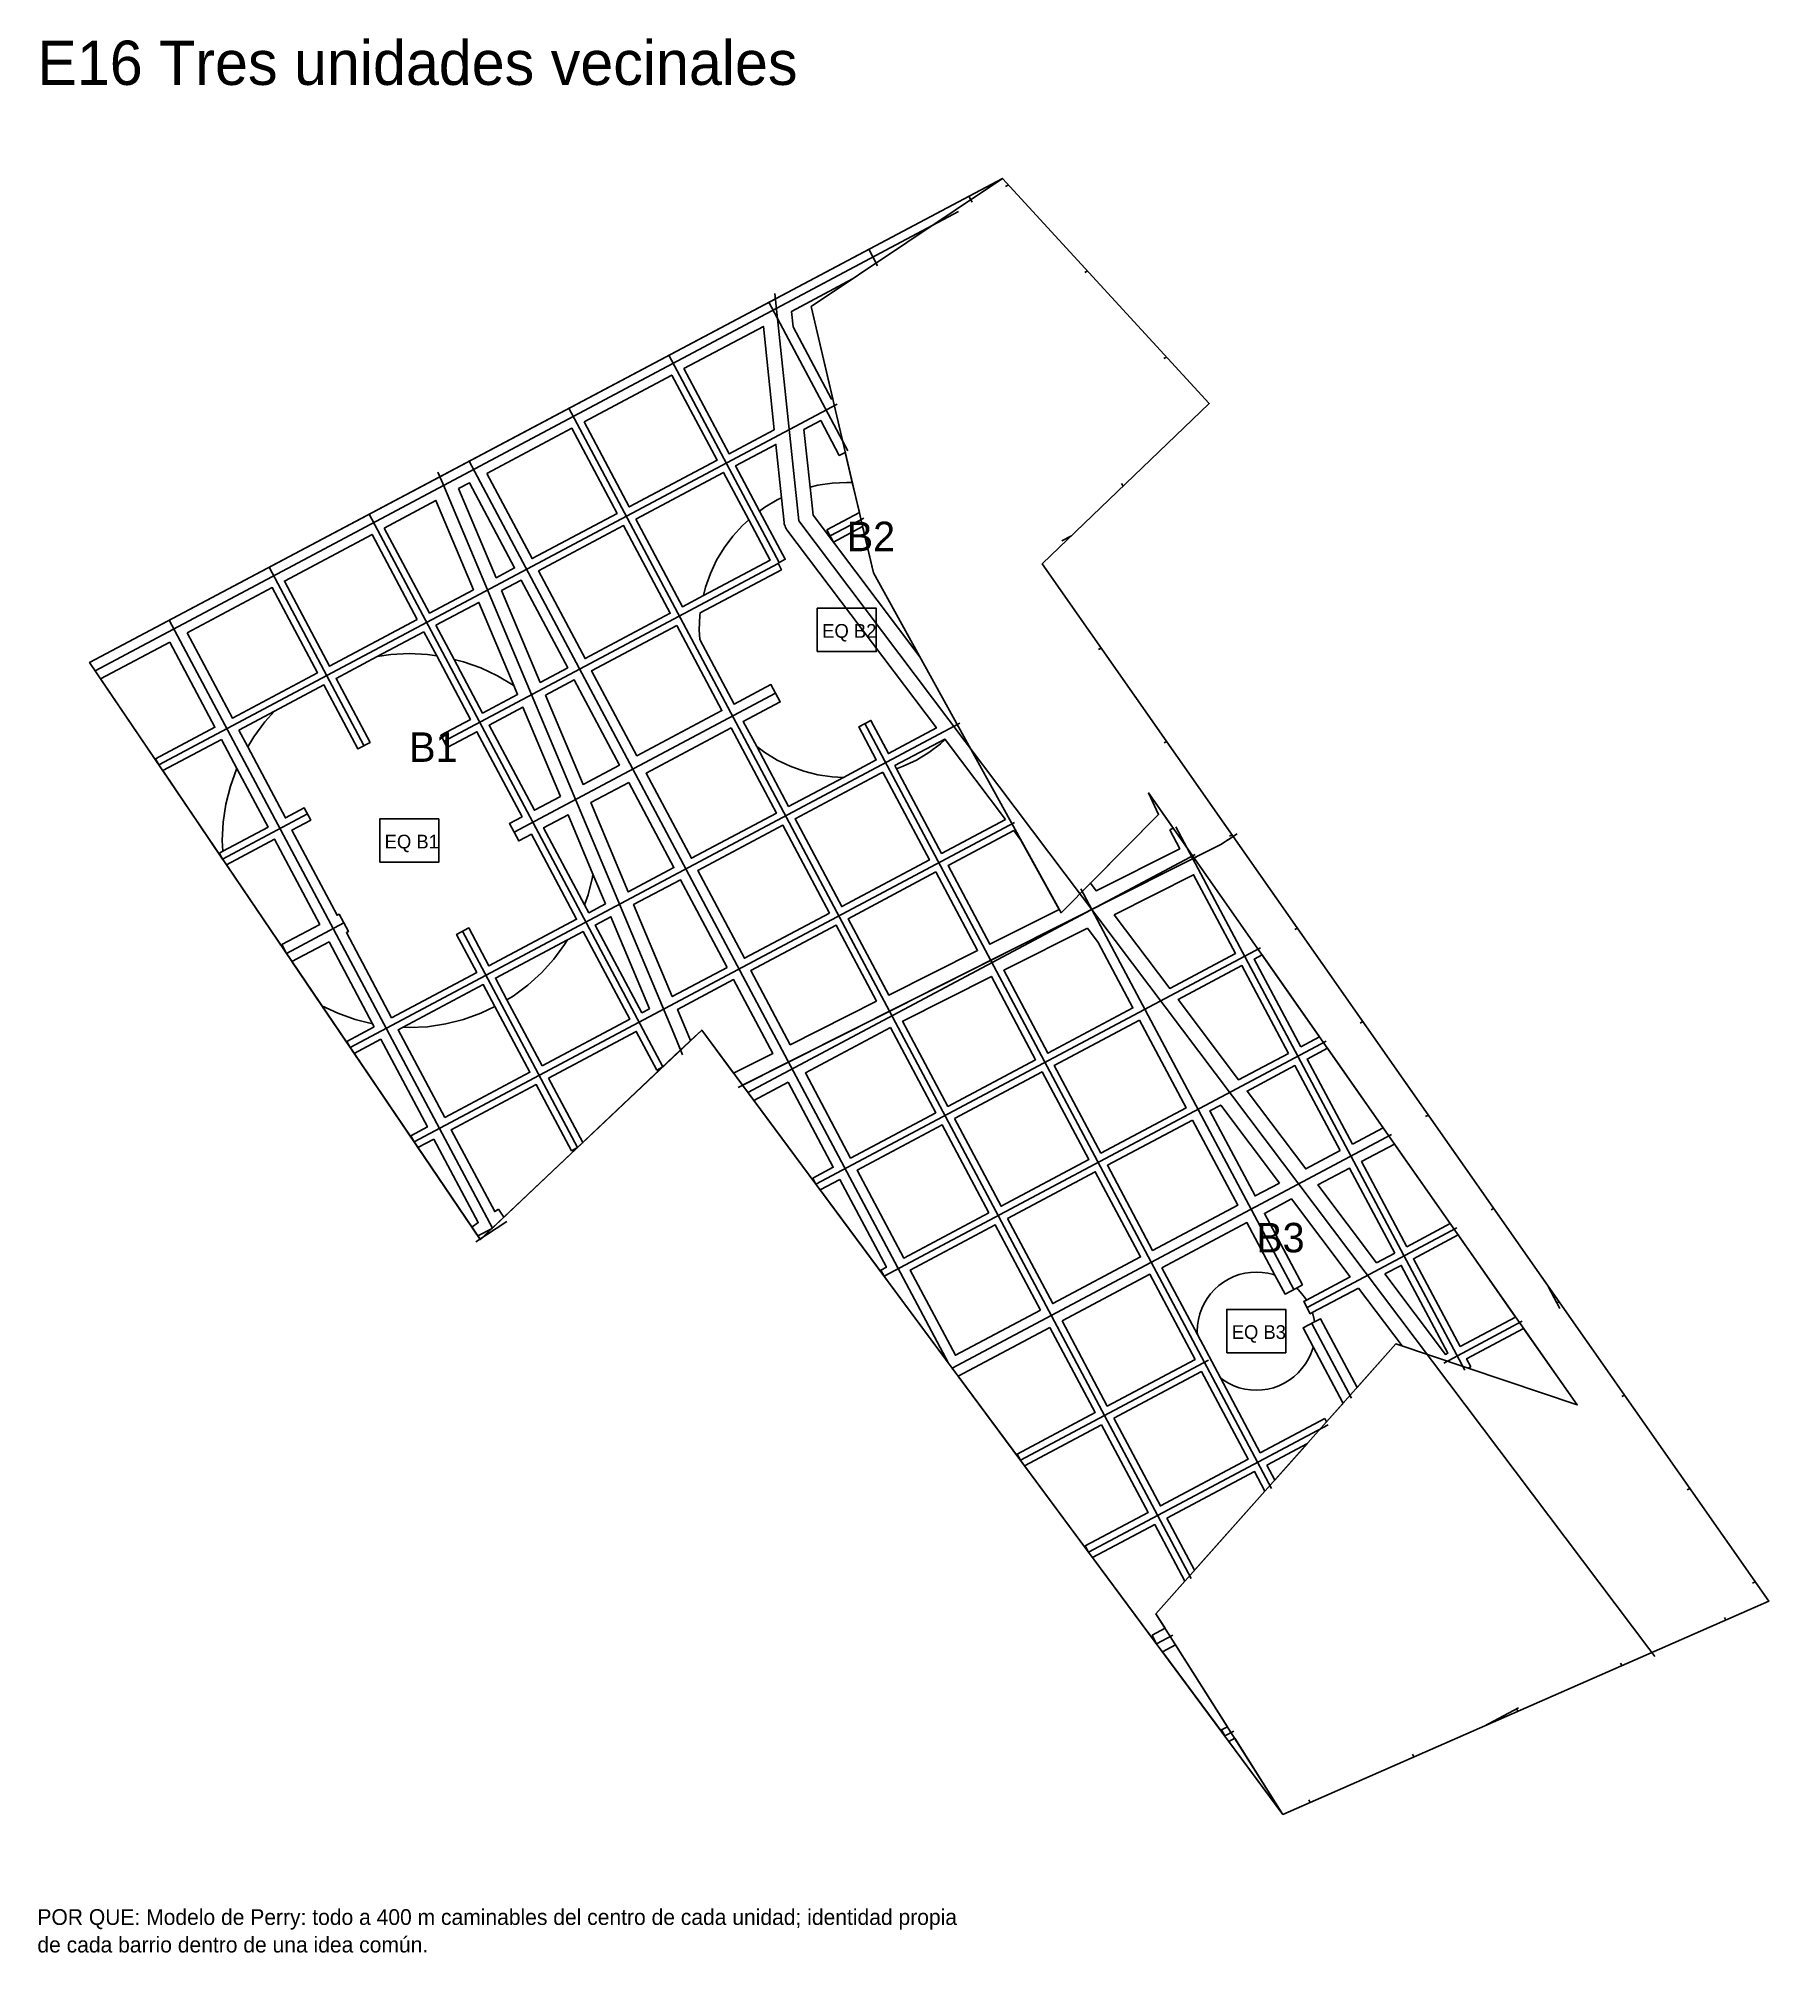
# Model space of a CAD drawing. Header units: metres. Extents: x 3873 to 16340, y -5213 to 3289.
# Drawn here: x 6581 to 8340, y -5208 to -3263 of the extents above; entities that cross this region are included whole.
import ezdxf

# ---------------------------------------------------------------- set-up
doc = ezdxf.new("R2010")
doc.units = ezdxf.units.M
for name, color, linetype in [('EQUIPAMIENTO', 5, 'Continuous'), ('LIMITE-INTERVENCION', 30, 'Continuous'), ('MANZANAS-PROPUESTAS', 33, 'Continuous'), ('SECTORES', 1, 'Continuous'), ('TEXTO', 7, 'Continuous'), ('VERDE-OBLIGATORIO', 3, 'Continuous'), ('VERDE-PROPUESTO', 82, 'Continuous'), ('VIA-BOULEVARD', 30, 'Continuous'), ('VIA-PRIMARIA', 1, 'Continuous'), ('VIA-SECUNDARIA', 8, 'Continuous'), ('VIA-TERCIARIA', 9, 'Continuous')]:
    doc.layers.add(name, color=color, linetype=linetype)

msp = doc.modelspace()

# ---------------------------------------------------------------- texts
at = {"layer": 'EQUIPAMIENTO'}
for s, p in [('EQ B2', (7377.8, -3871.9)), ('EQ B1', (6933, -4086)), ('EQ B3', (7794.1, -4584.5))]:
    msp.add_text(s, height=14, dxfattribs=at).set_placement(p)
at = {"layer": 'SECTORES'}
for s, p in [('B2', (7402.8, -3783.9)), ('B1', (6958, -3998)), ('B3', (7819.1, -4496.5))]:
    msp.add_text(s, height=30, dxfattribs=at).set_placement(p)
at = {"layer": 'TEXTO'}
for s, height, p in [('E16 Tres unidades vecinales', 45, (6580, -3310)), ('POR QUE: Modelo de Perry: todo a 400 m caminables del centro de cada unidad; identidad propia', 16, (6580, -5180)), ('de cada barrio dentro de una idea común.', 16, (6580, -5208))]:
    msp.add_text(s, height=height, dxfattribs=at).set_placement(p)

# ---------------------------------------------------------------- linework, layer by layer
at = {"layer": 'EQUIPAMIENTO'}
for points in [[(7372.8, -3885.9), (7432.8, -3885.9), (7432.8, -3841.9), (7372.8, -3841.9), (7372.8, -3885.9)], [(6928, -4100), (6988, -4100), (6988, -4056), (6928, -4056), (6928, -4100)], [(7789.1, -4598.5), (7849.1, -4598.5), (7849.1, -4554.5), (7789.1, -4554.5), (7789.1, -4598.5)]]:
    msp.add_lwpolyline(points, close=True, dxfattribs=at)
at = {"layer": 'LIMITE-INTERVENCION'}
msp.add_lwpolyline([(6633, -3897), (7561, -3405), (7771.2, -3633.6), (7601.5, -3796.8), (8340, -4851), (7846.2, -5067.6), (7255.3, -4270.6), (7030.2, -4483.5), (6633, -3897)], close=True, dxfattribs=at)
at = {"layer": 'MANZANAS-PROPUESTAS'}
for points in [[(7387.4, -3629.4), (7348.2, -3555.8), (7346.6, -3540.2), (7408.7, -3507.1), (7366.7, -3535.3), (7388.5, -3628.9), (7387.4, -3629.4)], [(7329.1, -3660.4), (7283.2, -3684.8), (7237.2, -3598.3), (7318, -3555.4), (7329.1, -3660.4)], [(7135.7, -3652.3), (7224.9, -3604.9), (7270.9, -3691.4), (7181.7, -3738.8), (7135.7, -3652.3)], [(7359.3, -3660.3), (7376.3, -3651.2), (7395.2, -3686.6), (7401.3, -3683.4), (7408.4, -3714.1), (7402.8, -3713.9), (7388.1, -3714.6), (7373.5, -3716.7), (7365.5, -3718.8), (7359.3, -3660.3)], [(7036.8, -3704.9), (7123.3, -3658.9), (7169.3, -3745.4), (7082.8, -3791.4), (7036.8, -3704.9)], [(7336.4, -3729.5), (7332.1, -3731.6), (7319.5, -3739.1), (7314.2, -3743.1), (7289.8, -3697.2), (7330.7, -3675.4), (7336.4, -3729.5)], [(7008.2, -3720.1), (7019.1, -3714.3), (7065.1, -3800.8), (7046.4, -3810.8), (7008.2, -3720.1)], [(7188.3, -3751.2), (7277.4, -3703.8), (7303.1, -3752), (7296.7, -3757.8), (7286.9, -3768.7), (7278.1, -3780.5), (7270.5, -3793.1), (7264.2, -3806.5), (7259.3, -3820.3), (7257.1, -3829), (7235.7, -3840.4), (7188.3, -3751.2)], [(6932.6, -3760.3), (6985.2, -3732.3), (7023.3, -3823), (6978.6, -3846.8), (6932.6, -3760.3)], [(6966.2, -3853.4), (6877.1, -3900.8), (6831.1, -3814.3), (6920.2, -3766.9), (6966.2, -3853.4)], [(7089.4, -3803.8), (7175.9, -3757.8), (7223.3, -3846.9), (7136.8, -3893), (7089.4, -3803.8)], [(7051.8, -3823.7), (7071.7, -3813.2), (7119.1, -3902.3), (7091.1, -3917.2), (7051.8, -3823.7)], [(6732.2, -3866.9), (6818.7, -3820.8), (6864.7, -3907.4), (6778.2, -3953.4), (6732.2, -3866.9)], [(6985.2, -3859.2), (7028.8, -3836), (7064.3, -3920.5), (7063.6, -3920), (7047.6, -3910.4), (7030.7, -3902.4), (7013.2, -3896.2), (7003.6, -3893.8), (6985.2, -3859.2)], [(6972.8, -3865.7), (6985.9, -3890.3), (6976.6, -3888.9), (6958, -3888), (6939.4, -3888.9), (6925.4, -3891), (6972.8, -3865.7)], [(7229.9, -3859.3), (7275.9, -3945.8), (7189.4, -3991.8), (7143.4, -3905.3), (7229.9, -3859.3)], [(6714.5, -3876.2), (6760.5, -3962.8), (6700.2, -3994.9), (6703.5, -4001), (6644.2, -3913.6), (6714.5, -3876.2)], [(7096.6, -3930.2), (7125.7, -3914.7), (7171.7, -4001.2), (7134.7, -4020.9), (7096.6, -3930.2)], [(6784.7, -3965.7), (6821.2, -3946.4), (6811.1, -3957.4), (6800, -3972.4), (6793.8, -3982.8), (6784.7, -3965.7)], [(7285.3, -3963.5), (7331.3, -4050), (7244.8, -4096), (7198.8, -4009.5), (7285.3, -3963.5)], [(6767.1, -3975.1), (6782.8, -4004.6), (6782.5, -4005.3), (6776.2, -4022.8), (6771.7, -4040.9), (6768.9, -4059.4), (6768, -4078), (6768.5, -4088.7), (6765, -4090.6), (6768.3, -4096.8), (6707.4, -4006.9), (6767.1, -3975.1)], [(7343.7, -4043.5), (7311.2, -3982.4), (7319.5, -3988.6), (7332.1, -3996.1), (7345.4, -4002.4), (7359.3, -4007.4), (7373.5, -4011), (7388.1, -4013.1), (7399.6, -4013.7), (7343.7, -4043.5)], [(7564, -4056.5), (7499.2, -4091), (7453.4, -4004.9), (7460.2, -4002.4), (7473.5, -3996.1), (7486.1, -3988.6), (7498, -3979.8), (7502.9, -3975.4), (7564, -4056.5)], [(7181.1, -4018.9), (7227.1, -4105.4), (7180.6, -4130.1), (7142.5, -4039.4), (7181.1, -4018.9)], [(7436.8, -4009.8), (7439.7, -4009), (7486.8, -4097.6), (7397.6, -4145), (7350.2, -4055.8), (7436.8, -4009.8)], [(7731.2, -4067.2), (7741.3, -4086.2), (7656.3, -4129), (7650.4, -4121.2), (7719.7, -4051.3), (7709.6, -4029.5), (7734.7, -4065.3), (7731.2, -4067.2)], [(7385.3, -4151.6), (7298.8, -4197.6), (7251.3, -4108.4), (7337.9, -4062.4), (7385.3, -4151.6)], [(7579.8, -4077.5), (7618.7, -4147.9), (7548.3, -4183.3), (7505.8, -4103.4), (7572.6, -4067.8), (7579.8, -4077.5)], [(7157.6, -4142.4), (7140.6, -4151.4), (7136.2, -4143.2), (7139.8, -4133.1), (7144.4, -4115), (7144.8, -4112), (7157.6, -4142.4)], [(7281.1, -4207), (7225.4, -4236.6), (7186.1, -4143.1), (7233.7, -4117.8), (7281.1, -4207)], [(7493.4, -4109.9), (7535.8, -4189.6), (7445.5, -4235), (7404.2, -4157.4), (7493.4, -4109.9)], [(7674.6, -4153.3), (7755.4, -4112.7), (7797.9, -4192.7), (7731.1, -4228.2), (7674.6, -4153.3)], [(7202.3, -4248.8), (7194.6, -4253), (7147.1, -4163.8), (7163, -4155.4), (7202.3, -4248.8)], [(7093, -4307), (7057.3, -4239.7), (7063.6, -4236), (7078.6, -4224.9), (7092.4, -4212.3), (7104.9, -4198.5), (7116, -4183.5), (7118.8, -4178.9), (7134.8, -4170.4), (7182.2, -4259.5), (7093, -4307)], [(7433, -4241.3), (7345.4, -4285.4), (7305.3, -4209.9), (7391.9, -4163.9), (7433, -4241.3)], [(7647.4, -4167), (7658.3, -4181.6), (7693.7, -4248.1), (7607.2, -4294.1), (7562.4, -4209.8), (7647.4, -4167)], [(7864.2, -4287.6), (7816.8, -4198.5), (7824.9, -4194.2), (7883.3, -4277.5), (7864.2, -4287.6)], [(7244, -4281.3), (7239, -4269.1), (7239, -4269), (7230.8, -4249.5), (7287.7, -4219.3), (7327.6, -4294.4), (7287.8, -4314.4), (7255.3, -4270.6), (7244, -4281.3)], [(7459.9, -4261.4), (7549.9, -4216.1), (7594.8, -4300.7), (7505.6, -4348.1), (7459.6, -4261.5), (7459.9, -4261.4)], [(7851.9, -4294.2), (7801.1, -4321.2), (7739.6, -4239.5), (7804.4, -4205), (7851.9, -4294.2)], [(6922.5, -4267.4), (6894.7, -4282.1), (6898, -4288.3), (6856.3, -4226.8), (6869.3, -4246), (6885.3, -4253.5), (6902.9, -4259.8), (6920.8, -4264.3), (6922.5, -4267.4)], [(6994.1, -4359.5), (6946.7, -4270.4), (6951.8, -4267.7), (6958, -4268), (6976.6, -4267.1), (6995.1, -4264.3), (7013.2, -4259.8), (7030.7, -4253.5), (7045.1, -4246.7), (7080.7, -4313.5), (6994.1, -4359.5)], [(7700.3, -4260.4), (7747.7, -4349.6), (7661.1, -4395.6), (7613.7, -4306.4), (7700.3, -4260.4)], [(6929.1, -4279.7), (6976.5, -4368.9), (6959.6, -4377.9), (6962.9, -4384.1), (6902, -4294.2), (6929.1, -4279.7)], [(7099.6, -4319.3), (7188.8, -4271.9), (7209.7, -4311.2), (7215.8, -4307.9), (7134.5, -4384.9), (7099.6, -4319.3)], [(7447.2, -4268.1), (7493.3, -4354.6), (7406.7, -4400.6), (7360.7, -4314.1), (7447.2, -4268.1)], [(7916.8, -4386.5), (7870.8, -4300), (7891.4, -4289), (7948, -4369.9), (7916.8, -4386.5)], [(7512.2, -4360.4), (7601.4, -4313), (7648.8, -4402.2), (7559.6, -4449.6), (7512.2, -4360.4)], [(7904.4, -4393.1), (7869.4, -4411.7), (7809.7, -4332.5), (7858.4, -4306.6), (7904.4, -4393.1)], [(7048.7, -4452.5), (7044.9, -4455.1), (7000.7, -4371.9), (7087.2, -4325.9), (7123, -4393.2), (7129.2, -4389.9), (7054.2, -4460.8), (7048.7, -4452.5)], [(7343.1, -4323.5), (7389.1, -4410), (7368.2, -4421.1), (7371.5, -4427.3), (7308.2, -4342), (7343.1, -4323.5)], [(7842.6, -4426), (7817.9, -4439.1), (7771.9, -4352.6), (7782.9, -4346.8), (7842.6, -4426)], [(7547.2, -4456.2), (7460.7, -4502.2), (7413.3, -4413), (7499.8, -4367), (7547.2, -4456.2)], [(7754.2, -4362), (7800.3, -4448.5), (7713.7, -4494.5), (7667.7, -4408), (7754.2, -4362)], [(6983, -4381.3), (7028.2, -4466.2), (7021.5, -4470.7), (6966.8, -4389.9), (6983, -4381.3)], [(7972.2, -4490.7), (7926.2, -4404.2), (7959.6, -4386.4), (8016.3, -4467.3), (7972.2, -4490.7)], [(7566.2, -4462), (7655.4, -4414.6), (7701.4, -4501.1), (7612.2, -4548.5), (7566.2, -4462)], [(7959.8, -4497.3), (7941.3, -4507.1), (7881.6, -4427.9), (7913.8, -4410.8), (7959.8, -4497.3)], [(7395.6, -4422.4), (7443.1, -4511.6), (7437.5, -4514.6), (7440.7, -4520.7), (7375.7, -4433), (7395.6, -4422.4)], [(7866, -4529.5), (7827.3, -4456.8), (7854.8, -4442.2), (7914.5, -4521.4), (7870.1, -4545), (7869, -4543.2), (7865.5, -4538.5), (7861.5, -4534.1), (7860, -4532.7), (7866, -4529.5)], [(7599.8, -4555.1), (7513.3, -4601.1), (7467.3, -4514.5), (7553.8, -4468.5), (7599.8, -4555.1)], [(7723.1, -4512.2), (7809.6, -4466.2), (7838.1, -4519.7), (7836.5, -4519.1), (7830.8, -4517.7), (7825, -4516.8), (7819.1, -4516.5), (7813.2, -4516.8), (7807.4, -4517.7), (7801.7, -4519.1), (7796.1, -4521.1), (7790.8, -4523.6), (7785.7, -4526.6), (7781, -4530.2), (7776.7, -4534.1), (7772.7, -4538.5), (7769.2, -4543.2), (7766.2, -4548.3), (7763.6, -4553.6), (7761.7, -4559.1), (7760.2, -4564.8), (7759.4, -4570.7), (7759.1, -4576.5), (7759.3, -4580.1), (7723.1, -4512.2)], [(8026.2, -4592.3), (7978.8, -4503.1), (8024.4, -4478.8), (8082.7, -4562.2), (8026.2, -4592.3)], [(7949.9, -4518.4), (7966.4, -4509.7), (8013.8, -4598.8), (8011.4, -4600.1), (7949.9, -4518.4)], [(7621.6, -4566.2), (7710.8, -4518.7), (7756.8, -4605.3), (7667.6, -4652.7), (7621.6, -4566.2)], [(7923.1, -4532.7), (7967.4, -4591.6), (7961, -4589.4), (7921.5, -4633.9), (7884.3, -4563.9), (7878.3, -4567.1), (7877.9, -4564.8), (7876.5, -4559.1), (7876, -4557.7), (7923.1, -4532.7)], [(7609.2, -4572.7), (7655.2, -4659.3), (7576, -4701.4), (7579.3, -4707.6), (7516, -4622.3), (7609.2, -4572.7)], [(8037.1, -4612.8), (8032.8, -4604.6), (8090.8, -4573.7), (8145.3, -4651.5), (8034.6, -4614.2), (8037.1, -4612.8)], [(7888.7, -4665.4), (7823.1, -4700.2), (7782.6, -4624.1), (7785.7, -4626.4), (7790.8, -4629.5), (7796.1, -4632), (7801.7, -4634), (7807.4, -4635.4), (7813.2, -4636.2), (7819.1, -4636.5), (7825, -4636.2), (7830.8, -4635.4), (7836.5, -4634), (7842, -4632), (7847.4, -4629.5), (7852.4, -4626.4), (7857.1, -4622.9), (7861.5, -4619), (7865.5, -4614.6), (7869, -4609.9), (7872, -4604.8), (7874.5, -4599.5), (7876.5, -4594), (7876.8, -4592.5), (7907.1, -4649.3), (7908.3, -4648.7), (7890.5, -4668.7), (7888.7, -4665.4)], [(7674.2, -4665), (7763.3, -4617.6), (7810.8, -4706.8), (7721.6, -4754.2), (7674.2, -4665)], [(7661.8, -4671.6), (7709.2, -4760.8), (7645.2, -4794.8), (7648.5, -4801), (7583.5, -4713.3), (7661.8, -4671.6)], [(7829.7, -4712.6), (7871, -4690.6), (7837.8, -4727.9), (7829.7, -4712.6)], [(7728.1, -4766.6), (7817.3, -4719.2), (7827.9, -4739.1), (7756.3, -4819.6), (7728.1, -4766.6)], [(7713.1, -4885.6), (7717.8, -4894.4), (7652.7, -4806.7), (7715.8, -4773.2), (7746.4, -4830.7), (7717, -4863.8), (7726.3, -4878.5), (7713.1, -4885.6)], [(7783.8, -4981.6), (7787.1, -4987.8), (7723.8, -4902.5), (7737.1, -4895.5), (7789.7, -4978.5), (7783.8, -4981.6)], [(7791.3, -4993.5), (7797.2, -4990.3), (7846.2, -5067.6), (7791.3, -4993.5)]]:
    msp.add_lwpolyline(points, close=True, dxfattribs=at)
at = {"layer": 'SECTORES'}
for points in [[(6989.1, -3708.2), (7561, -3405), (7771.2, -3633.6), (7601.5, -3796.8), (7795.5, -4073.7), (7783, -4082), (7296.9, -4326.6), (7255.3, -4270.6), (7233.9, -4290.8), (7227, -4274), (6992, -3715), (6989.1, -3708.2)], [(7030.2, -4483.5), (7030, -4483.1), (6633, -3897), (6989.1, -3708.2), (6992, -3715), (7227, -4274), (7233.9, -4290.8), (7032.1, -4481.7), (7030.2, -4483.5)], [(7795.5, -4073.7), (8340, -4851), (7846.2, -5067.6), (7296.9, -4326.6), (7783, -4082), (7795.5, -4073.7)]]:
    msp.add_lwpolyline(points, close=True, dxfattribs=at)
at = {"layer": 'VERDE-OBLIGATORIO'}
msp.add_lwpolyline([(8145.3, -4651.5), (7709.6, -4029.5), (7719.7, -4051.3), (7620.6, -4151.3), (7429.8, -3805.7), (7366.7, -3535.3), (7561, -3405), (7771.2, -3633.6), (7601.5, -3796.8), (8340, -4851), (7846.2, -5067.6), (7717, -4863.8), (7961, -4589.4), (8145.3, -4651.5)], close=True, dxfattribs=at)
at = {"layer": 'VERDE-PROPUESTO'}
for points in [[(7388.1, -3714.6), (7402.8, -3713.9), (7408.4, -3714.1), (7415.6, -3744.7), (7382.6, -3762.2), (7389.2, -3774.6), (7418.9, -3758.8), (7429.8, -3805.7), (7477.1, -3891.3), (7368.5, -3747.3), (7365.5, -3718.8), (7373.5, -3716.7), (7388.1, -3714.6)], [(7373.5, -4011), (7359.3, -4007.4), (7345.4, -4002.4), (7332.1, -3996.1), (7319.5, -3988.6), (7311.2, -3982.4), (7297.6, -3956.9), (7335.1, -3937), (7325.7, -3919.4), (7288.3, -3939.3), (7253.3, -3873.5), (7252.8, -3863.9), (7253.5, -3849.2), (7253.9, -3846.5), (7336.4, -3802.7), (7332.9, -3796.1), (7340.3, -3792.1), (7314.2, -3743.1), (7319.5, -3739.1), (7332.1, -3731.6), (7336.4, -3729.5), (7339.1, -3754.6), (7339.3, -3755.9), (7339.6, -3757.2), (7340, -3758.5), (7340.6, -3759.7), (7341.3, -3760.9), (7342, -3762), (7493.9, -3963.5), (7445.2, -3989.5), (7427.3, -3955.8), (7414.9, -3962.4), (7432.8, -3996), (7399.6, -4013.7), (7388.1, -4013.1), (7373.5, -4011)], [(7264.2, -3806.5), (7270.5, -3793.1), (7278.1, -3780.5), (7286.9, -3768.7), (7296.7, -3757.8), (7303.1, -3752), (7324.9, -3793), (7257.1, -3829), (7259.3, -3820.3), (7264.2, -3806.5)], [(6811.1, -3957.4), (6821.2, -3946.4), (6871.3, -3919.7), (6905.9, -3984.8), (6918.2, -3978.2), (6883.6, -3913.2), (6925.4, -3891), (6939.4, -3888.9), (6958, -3888), (6976.6, -3888.9), (6985.9, -3890.3), (7020.2, -3954.9), (6990.1, -3970.9), (6996.7, -3983.3), (7026.8, -3967.3), (7072.8, -4053.8), (7059.9, -4060.7), (7069.3, -4078.3), (7082.2, -4071.5), (7128.2, -4158), (7039, -4205.4), (7018.5, -4166.8), (7006.1, -4173.3), (7026.7, -4212), (6940.1, -4258), (6894.1, -4171.5), (6896.1, -4170.4), (6886.7, -4152.8), (6884.7, -4153.8), (6838.7, -4067.3), (6857.9, -4057.1), (6851.3, -4044.7), (6832.2, -4054.9), (6793.8, -3982.8), (6800, -3972.4), (6811.1, -3957.4)], [(7030.7, -3902.4), (7047.6, -3910.4), (7063.6, -3920), (7064.3, -3920.5), (7068.1, -3929.5), (7032.6, -3948.4), (7003.6, -3893.8), (7013.2, -3896.2), (7030.7, -3902.4)], [(7111.7, -4033.2), (7085.2, -4047.2), (7039.2, -3960.7), (7073.5, -3942.4), (7111.7, -4033.2)], [(7486.1, -3988.6), (7473.5, -3996.1), (7460.2, -4002.4), (7453.4, -4004.9), (7451.8, -4001.8), (7502.5, -3974.9), (7502.9, -3975.4), (7498, -3979.8), (7486.1, -3988.6)], [(6768.9, -4059.4), (6771.7, -4040.9), (6776.2, -4022.8), (6782.5, -4005.3), (6782.8, -4004.6), (6814.5, -4064.3), (6768.5, -4088.7), (6768, -4078), (6768.9, -4059.4)], [(7439.4, -4008.4), (7439.7, -4009), (7436.8, -4009.8), (7439.4, -4008.4)], [(7139.8, -4133.1), (7136.2, -4143.2), (7094.6, -4064.9), (7119.4, -4051.7), (7144.8, -4112), (7144.4, -4115), (7139.8, -4133.1)], [(6772.3, -4102.6), (6821.1, -4076.7), (6867.1, -4163.2), (6828.5, -4183.7), (6833.2, -4192.6), (6830.9, -4189.1), (6772.3, -4102.6)], [(6885.3, -4253.5), (6869.3, -4246), (6838.8, -4200.9), (6876.5, -4180.9), (6920.8, -4264.3), (6902.9, -4259.8), (6885.3, -4253.5)], [(7104.9, -4198.5), (7092.4, -4212.3), (7078.6, -4224.9), (7063.6, -4236), (7057.3, -4239.7), (7045.6, -4217.8), (7118.8, -4178.9), (7116, -4183.5), (7104.9, -4198.5)], [(7013.2, -4259.8), (6995.1, -4264.3), (6976.6, -4267.1), (6958, -4268), (6951.8, -4267.7), (7033.2, -4224.4), (7045.1, -4246.7), (7030.7, -4253.5), (7013.2, -4259.8)], [(7872, -4604.8), (7869, -4609.9), (7865.5, -4614.6), (7861.5, -4619), (7857.1, -4622.9), (7852.4, -4626.4), (7847.4, -4629.5), (7842, -4632), (7836.5, -4634), (7830.8, -4635.4), (7825, -4636.2), (7819.1, -4636.5), (7813.2, -4636.2), (7807.4, -4635.4), (7801.7, -4634), (7796.1, -4632), (7790.8, -4629.5), (7785.7, -4626.4), (7782.6, -4624.1), (7759.3, -4580.1), (7759.1, -4576.5), (7759.4, -4570.7), (7760.2, -4564.8), (7761.7, -4559.1), (7763.6, -4553.6), (7766.2, -4548.3), (7769.2, -4543.2), (7772.7, -4538.5), (7776.7, -4534.1), (7781, -4530.2), (7785.7, -4526.6), (7790.8, -4523.6), (7796.1, -4521.1), (7801.7, -4519.1), (7807.4, -4517.7), (7813.2, -4516.8), (7819.1, -4516.5), (7825, -4516.8), (7830.8, -4517.7), (7836.5, -4519.1), (7838.1, -4519.7), (7848.3, -4538.9), (7860, -4532.7), (7861.5, -4534.1), (7865.5, -4538.5), (7869, -4543.2), (7870.1, -4545), (7867.4, -4546.4), (7874, -4558.8), (7876, -4557.7), (7876.5, -4559.1), (7877.9, -4564.8), (7878.3, -4567.1), (7866.6, -4573.3), (7876.8, -4592.5), (7876.5, -4594), (7874.5, -4599.5), (7872, -4604.8)]]:
    msp.add_lwpolyline(points, close=True, dxfattribs=at)
at = {"layer": 'VIA-BOULEVARD'}
msp.add_lwpolyline([(6987.1, -3703.6), (6992, -3715), (7227, -4274), (7235.9, -4295.8)], dxfattribs=at)
at = {"layer": 'VIA-PRIMARIA'}
for points in [[(7329.6, -3522), (7354, -3753), (8218, -4899), (8224.1, -4907.3)], [(7292.3, -4328.9), (7783, -4082), (7799.7, -4071)], [(7025.8, -4485.9), (7057.1, -4465)]]:
    msp.add_lwpolyline(points, dxfattribs=at)
at = {"layer": 'VIA-SECUNDARIA'}
for points in [[(7564.3, -3413.1), (7567.1, -3411.6)], [(6638.6, -3905.3), (7516.2, -3438.6)], [(7404, -3682), (7323.7, -3530.8)], [(7506.2, -4609), (7018.8, -3692.4)], [(7621.5, -3773.4), (7631.2, -3768.2)], [(7042.5, -4471.8), (6714, -3854)], [(7064.6, -4069.5), (7330.4, -3928.2)], [(7791.8, -4073.6), (7794.4, -4072.2)], [(7302.2, -4333.9), (7757.1, -4092.1)], [(7857.2, -4534.2), (7640.6, -4126.9)], [(6833.2, -4192.6), (6891.4, -4161.6)], [(7991.2, -4358.3), (7993.9, -4356.9)], [(7510, -4614.2), (7956.5, -4376.8)], [(7027.7, -4479.8), (7042.2, -4472.2)], [(7915.9, -4644.7), (7875.5, -4568.6)], [(8190.6, -4643), (8193.3, -4641.6)], [(7717.8, -4894.4), (7734.4, -4885.6)], [(8085.1, -4962.8), (8083.6, -4960.2)]]:
    msp.add_lwpolyline(points, dxfattribs=at)
at = {"layer": 'VIA-TERCIARIA'}
for points in [[(7530.2, -3429.3), (7526.9, -3423.1)], [(7434.1, -3493.7), (7425.3, -3477)], [(7644.8, -3500.5), (7647.5, -3499.1)], [(7334.1, -3795.4), (7222, -3584.7)], [(7725.2, -3588), (7727.9, -3586.6)], [(6703.5, -4001), (7392.9, -3634.4)], [(7752.9, -4828), (7120.4, -3638.6)], [(7683.6, -3717.9), (7682.1, -3715.1)], [(7215.8, -4307.9), (6917.2, -3746.3)], [(7385.9, -3768.4), (7420, -3750.3)], [(6912, -3981.5), (6815.6, -3800.2)], [(6993.4, -3977.1), (7333.1, -3796.5)], [(7658.8, -3883.8), (7661.5, -3882.4)], [(6898, -4288.3), (7517.8, -3958.8)], [(7834.4, -4736.3), (7421.1, -3959.1)], [(7725.3, -3978.7), (7727.9, -3977.3)], [(6768.3, -4096.8), (6854.6, -4050.9)], [(6962.9, -4384.1), (7573.3, -4059.5)], [(8031, -4616.1), (7737.3, -4063.9)], [(7129.2, -4389.9), (7012.3, -4170)], [(7858.2, -4168.5), (7860.9, -4167.1)], [(7371.5, -4427.3), (7823.5, -4187)], [(7924.7, -4263.4), (7927.4, -4262)], [(7440.7, -4520.7), (7890, -4281.9)], [(8057.7, -4453.2), (8060.3, -4451.8)], [(7870.7, -4552.6), (8023, -4471.6)], [(8127.8, -4553.4), (8116.3, -4531.7)], [(8124.1, -4548.1), (8126.8, -4546.7)], [(8009.7, -4609), (8089.5, -4566.5)], [(7579.3, -4707.6), (7770.4, -4606)], [(7648.5, -4801), (7892, -4671.6)], [(8257.1, -4737.9), (8259.8, -4736.5)], [(8323.6, -4832.8), (8326.3, -4831.4)], [(8296.3, -4870.2), (8294.9, -4867.5)], [(8190.7, -4916.5), (8189.3, -4913.8)], [(8050.6, -4977.9), (8085.8, -4959.2)], [(7787.1, -4987.8), (7796.1, -4983)], [(7979.4, -5009.2), (7978, -5006.5)], [(7873.8, -5055.5), (7872.4, -5052.8)]]:
    msp.add_lwpolyline(points, dxfattribs=at)

msp.set_redraw_order([(e.dxf.handle, doc.entitydb.next_handle()) for e in msp.query("TEXT MTEXT ATTDEF DIMENSION ARC_DIMENSION")])  # texts and dimensions are drawn at this point

doc.saveas('drawing.dxf')
